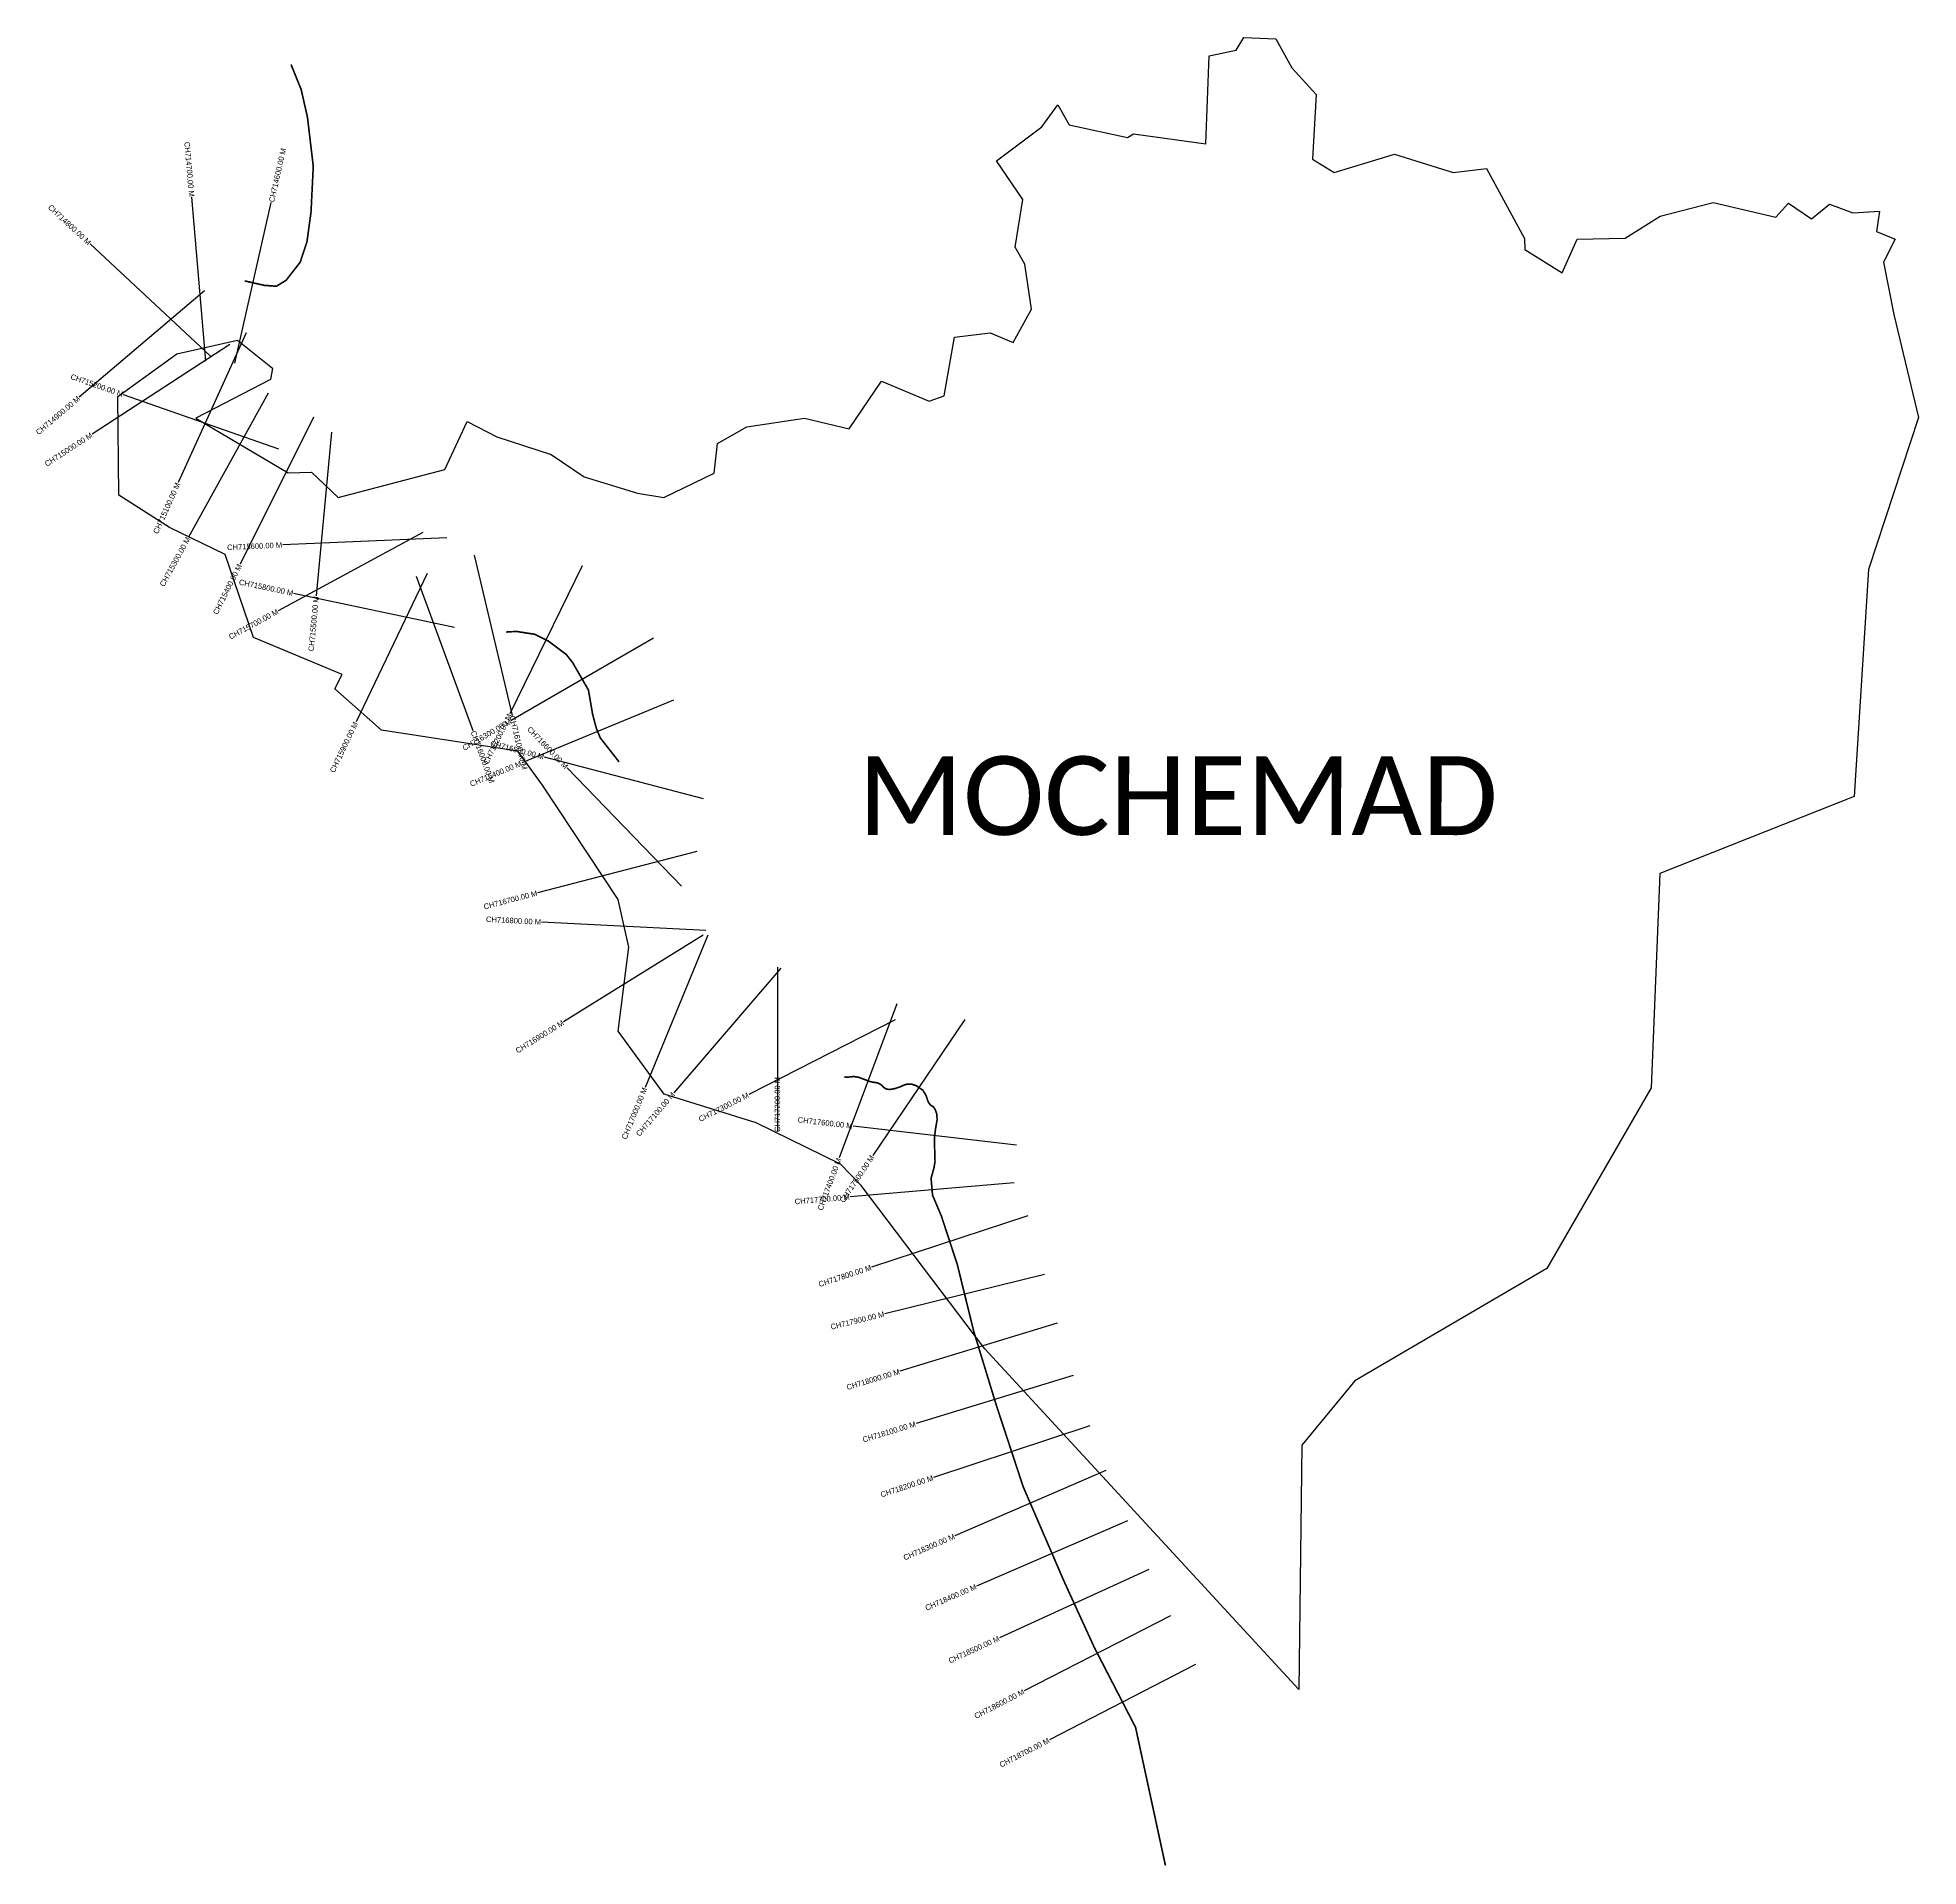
# Model space of a CAD drawing. Header units: metres. Extents: x 353815 to 357247, y 1746315 to 1749651.
import ezdxf
from ezdxf.enums import TextEntityAlignment as Align

# ---------------------------------------------------------------- set-up
doc = ezdxf.new("R2010")
doc.units = ezdxf.units.M
for name, color, linetype in [('CS', 134, 'Continuous'), ('CSMark', 6, 'Continuous'), ('NATURALLY PROTECTED', 3, 'Continuous'), ('VILLAGE NAME', 250, 'Continuous')]:
    doc.layers.add(name, color=color, linetype=linetype)

msp = doc.modelspace()

# ---------------------------------------------------------------- linework, layer by layer
at = {"color": 3}
for points in [[(356001.9, 1749628.2), (356016, 1749650.8), (356074.7, 1749648.5), (356103.5, 1749595.7), (356148.2, 1749546.8), (356141.6, 1749429.3), (356181.1, 1749404.6), (356291.1, 1749438.5), (356397.8, 1749405), (356459.1, 1749412), (356528.3, 1749284.6), (356529, 1749264.3), (356597, 1749221.6), (356624.2, 1749283.2), (356712, 1749285.2), (356775.7, 1749325.4), (356872.7, 1749350.3), (356986.6, 1749323.2), (357010, 1749348.6), (357051.7, 1749320.2), (357084.8, 1749347), (357127.4, 1749331.4), (357176.1, 1749334.5), (357170.3, 1749297.4), (357204.7, 1749283.4), (357183.5, 1749241.2), (357201.8, 1749145.8), (357246.9, 1748957.9), (357155.6, 1748680.8), (357129.4, 1748266.7), (356775.2, 1748125.8), (356759.3, 1747734.8), (356568.8, 1747405.2), (356218.7, 1747200.2), (356121.9, 1747083.2), (356116.4, 1746637.3), (355543.5, 1747259.1), (355317.7, 1747556.8), (355280.4, 1747595.7), (355126.5, 1747671.3), (354958.8, 1747723.4), (354874.7, 1747838.2), (354893.9, 1747991.6), (354874.5, 1748078.7), (354736.6, 1748286.9), (354691.5, 1748349.1), (354442.5, 1748387.3), (354357.8, 1748462.8), (354371.3, 1748488.9), (354209.5, 1748556.4), (354157.5, 1748707.9), (354056, 1748757), (353963.3, 1748816), (353961.8, 1748996.4), (354069.1, 1749074.2), (354180, 1749098.7), (354244.1, 1749048), (354240.4, 1749027.1), (354103.8, 1748956.5), (354272.3, 1748857), (354315, 1748858.2), (354363.8, 1748812.1), (354558.3, 1748863), (354598.8, 1748950.7), (354653, 1748922.6), (354752.1, 1748890.1), (354812.7, 1748849.4), (354909.7, 1748819.9), (354958.2, 1748811.9), (355049.7, 1748856), (355055.6, 1748910.4), (355109.3, 1748941), (355214.7, 1748956.9), (355296.2, 1748937), (355355.3, 1749024.1), (355441.9, 1748987.5), (355469.5, 1748997.2), (355488, 1749104.3), (355553.6, 1749112.3), (355595.1, 1749094.4), (355629, 1749155.7), (355616.5, 1749237.4), (355598.8, 1749268.4), (355612.9, 1749355.4), (355564.8, 1749425.9), (355647.7, 1749488.3), (355676.8, 1749528.1), (355697.4, 1749491.7), (355803.8, 1749468.6), (355814.9, 1749475.5), (355946.7, 1749457), (355953, 1749617.8)], [(355953, 1749617.8), (356001.9, 1749628.2)]]:
    msp.add_lwpolyline(points, dxfattribs=at)
at = {"layer": 'CS'}
for p, q in [((354122.1, 1749060.5), (354096.6, 1749359.5)), ((354175.4, 1749057.2), (354241.6, 1749349.8)), ((354130.8, 1749070), (353911.2, 1749274.4)), ((354120.1, 1749189), (353891.4, 1748994.9)), ((354195.7, 1749112.4), (354072, 1748839.1)), ((354166.2, 1749091.1), (353914.8, 1748927.4)), ((354255.2, 1748900), (353972.1, 1748999.4)), ((354235.8, 1749002.4), (354090.9, 1748739.7)), ((354319, 1748958.7), (354184.7, 1748690.4)), ((354351.8, 1748931.3), (354323.7, 1748632.6)), ((354518.3, 1748748), (354254.5, 1748605.2)), ((354562.2, 1748738.5), (354262.5, 1748725.3)), ((354612, 1748706.5), (354680.9, 1748414.5)), ((354525.8, 1748673.2), (354396.3, 1748402.6)), ((354506.1, 1748668.4), (354609.6, 1748386.8)), ((354808.8, 1748687), (354677.2, 1748417.4)), ((354575.9, 1748574.9), (354282.4, 1748637)), ((354939.1, 1748555), (354679.4, 1748404.8)), ((354975.8, 1748442.2), (354698.6, 1748327.6)), ((355030, 1748261.9), (354739.9, 1748338.3)), ((354990.1, 1748102.8), (354781.7, 1748318.6)), ((355018, 1748166.2), (354727.7, 1748090.6)), ((355034.5, 1748021.9), (354734.9, 1748037.5)), ((355029.9, 1748013.6), (354775.1, 1747855.3)), ((355038, 1748013.2), (354923.8, 1747735.8)), ((355171.5, 1747953.4), (354976, 1747725.8)), ((355165.1, 1747955.3), (355165.1, 1747655.3)), ((355383, 1747888.3), (355278.1, 1747607.3)), ((355380.2, 1747859), (355112.8, 1747723.1)), ((355507.1, 1747859.9), (355339.1, 1747611.4)), ((355601.2, 1747630.6), (355303.2, 1747665.3)), ((355596.8, 1747561.8), (355297.9, 1747536.1)), ((355622, 1747501.5), (355337, 1747407.9)), ((355652.3, 1747394.3), (355361, 1747322.8)), ((355675.6, 1747305.7), (355388.7, 1747218)), ((355704.8, 1747210.1), (355418, 1747122.4)), ((355735, 1747118.1), (355450, 1747024.3)), ((355764.2, 1747036.8), (355488.8, 1746917.7)), ((355803.9, 1746945), (355528.5, 1746826)), ((355843.1, 1746856.5), (355570.3, 1746731.6)), ((355882.2, 1746772.1), (355615.6, 1746634.7)), ((355928, 1746683.3), (355661.4, 1746545.8))]:
    msp.add_line(p, q, dxfattribs=at)
at = {"layer": 'NATURALLY PROTECTED', "color": 2, "const_width": 3, "flags": 128}
for points in [[(354277.7, 1749601.8), (354296.2, 1749556.2), (354307.7, 1749505.5), (354318.3, 1749416.1), (354314.2, 1749332.8), (354306.8, 1749278.4), (354294.4, 1749241.1), (354268.5, 1749207.9), (354251, 1749197.3), (354228.8, 1749198.9), (354205.5, 1749204.2), (354193.2, 1749207)], [(354670.2, 1748566.1), (354674, 1748567), (354690.6, 1748567.3), (354722, 1748562.4), (354746.8, 1748550.3), (354765.2, 1748536.5), (354779.9, 1748525.5), (354791.3, 1748511), (354810.2, 1748478.3), (354820.3, 1748460.8), (354823.5, 1748442.5), (354827.9, 1748416.7), (354834.8, 1748390.6), (354842, 1748373.2), (354850.9, 1748361.9), (354866.1, 1748342.5), (354876.2, 1748329.6)], [(355287.1, 1747755.2), (355291.5, 1747754.3), (355304.4, 1747755.6), (355313.5, 1747754.2), (355335.3, 1747746), (355342.9, 1747744.8), (355348.2, 1747744), (355353.8, 1747741), (355359.1, 1747735.8), (355364.2, 1747732.6), (355370.4, 1747732), (355379, 1747733.5), (355388.5, 1747736.6), (355397, 1747740.4), (355401.8, 1747741.7), (355409.2, 1747742), (355418, 1747739.1), (355430.3, 1747730.8), (355436.2, 1747721.4), (355440.3, 1747709.2), (355444.1, 1747703.9), (355449.9, 1747700.1), (355453, 1747695.3), (355455.8, 1747687.6), (355456.6, 1747677.1), (355453.5, 1747659.5), (355451.5, 1747641.9), (355452.7, 1747600.5), (355450.9, 1747589.4), (355445.5, 1747569.9), (355448.2, 1747539.1), (355464.3, 1747501.1), (355493.4, 1747412.5), (355523.3, 1747290.9), (355564, 1747157.6), (355613.5, 1747007.4), (355688.5, 1746833.9), (355743.1, 1746714.6), (355818.6, 1746568.3), (355873.1, 1746316.3)]]:
    msp.add_lwpolyline(points, dxfattribs=at)

# ---------------------------------------------------------------- texts
at = {"layer": 'CSMark'}
for s, rotation, p in [('CH714700.00 M', 274.8813, (354096.5, 1749360.5)), ('CH714800.00 M', 317.0581, (353910.4, 1749275.1)), ('CH715200.00 M', 340.6622, (353971.1, 1748999.7)), ('CH714900.00 M', 40.3224, (353890.7, 1748994.2)), ('CH715000.00 M', 33.0679, (353913.9, 1748926.9)), ('CH715100.00 M', 65.6485, (354071.6, 1748838.2)), ('CH715300.00 M', 61.1105, (354090.4, 1748738.8)), ('CH715600.00 M', 2.5259, (354261.5, 1748725.3)), ('CH715400.00 M', 63.4058, (354184.2, 1748689.5)), ('CH715800.00 M', 348.0476, (354281.4, 1748637.2)), ('CH715700.00 M', 28.4185, (354253.6, 1748604.8)), ('CH715500.00 M', 84.6093, (354323.6, 1748631.6)), ('CH715900.00 M', 64.4196, (354395.9, 1748401.7)), ('CH716300.00 M', 30.0401, (354678.6, 1748404.3)), ('CH716200.00 M', 63.9718, (354676.7, 1748416.5)), ('CH716500.00 M', 345.2538, (354739, 1748338.5)), ('CH716600.00 M', 314.011, (354781, 1748319.3)), ('CH716400.00 M', 22.4494, (354697.6, 1748327.2)), ('CH716700.00 M', 14.597, (354726.7, 1748090.4)), ('CH716800.00 M', 357.0307, (354733.9, 1748037.5)), ('CH716900.00 M', 31.8404, (354774.2, 1747854.8)), ('CH717000.00 M', 67.627, (354923.4, 1747734.8)), ('CH717100.00 M', 49.3453, (354975.4, 1747725)), ('CH717300.00 M', 26.9507, (355111.9, 1747722.6)), ('CH717600.00 M', 353.3578, (355302.2, 1747665.4)), ('CH717400.00 M', 69.5207, (355277.7, 1747606.3)), ('CH717500.00 M', 55.9337, (355338.5, 1747610.6)), ('CH717700.00 M', 4.9208, (355296.9, 1747536)), ('CH717800.00 M', 18.1922, (355336.1, 1747407.6)), ('CH717900.00 M', 13.7938, (355360, 1747322.5)), ('CH718000.00 M', 17.0043, (355387.8, 1747217.7)), ('CH718100.00 M', 17.0043, (355417, 1747122.1)), ('CH718200.00 M', 18.2233, (355449.1, 1747024)), ('CH718300.00 M', 23.3772, (355487.9, 1746917.3)), ('CH718400.00 M', 23.3772, (355527.6, 1746825.6)), ('CH718500.00 M', 24.5996, (355569.4, 1746731.2)), ('CH718600.00 M', 27.2765, (355614.7, 1746634.2)), ('CH718700.00 M', 27.2765, (355660.5, 1746545.3))]:
    msp.add_text(s, height=10, rotation=rotation, dxfattribs=at).set_placement(p, align=Align.MIDDLE_RIGHT)
for s, rotation, p in [('CH714600.00 M', 77.2406, (354241.9, 1749350.8)), ('CH716100.00 M', 283.282, (354681.2, 1748413.6)), ('CH716000.00 M', 290.174, (354609.9, 1748385.9)), ('CH717200.00 M', 90, (355165.1, 1747654.3))]:
    msp.add_text(s, height=10, rotation=rotation, dxfattribs=at).set_placement(p, align=Align.MIDDLE_LEFT)
at = {"layer": 'VILLAGE NAME', "insert": (355312.4, 1748340), "char_height": 143.7, "attachment_point": 1, "rotation": 359.9793}
msp.add_mtext_dynamic_manual_height_columns('{\\fCalibri|b0|i0|c0|p34;MOCHEMAD}', width=1418, gutter_width=718.5, heights=[0], dxfattribs=at)

doc.saveas('drawing.dxf')
